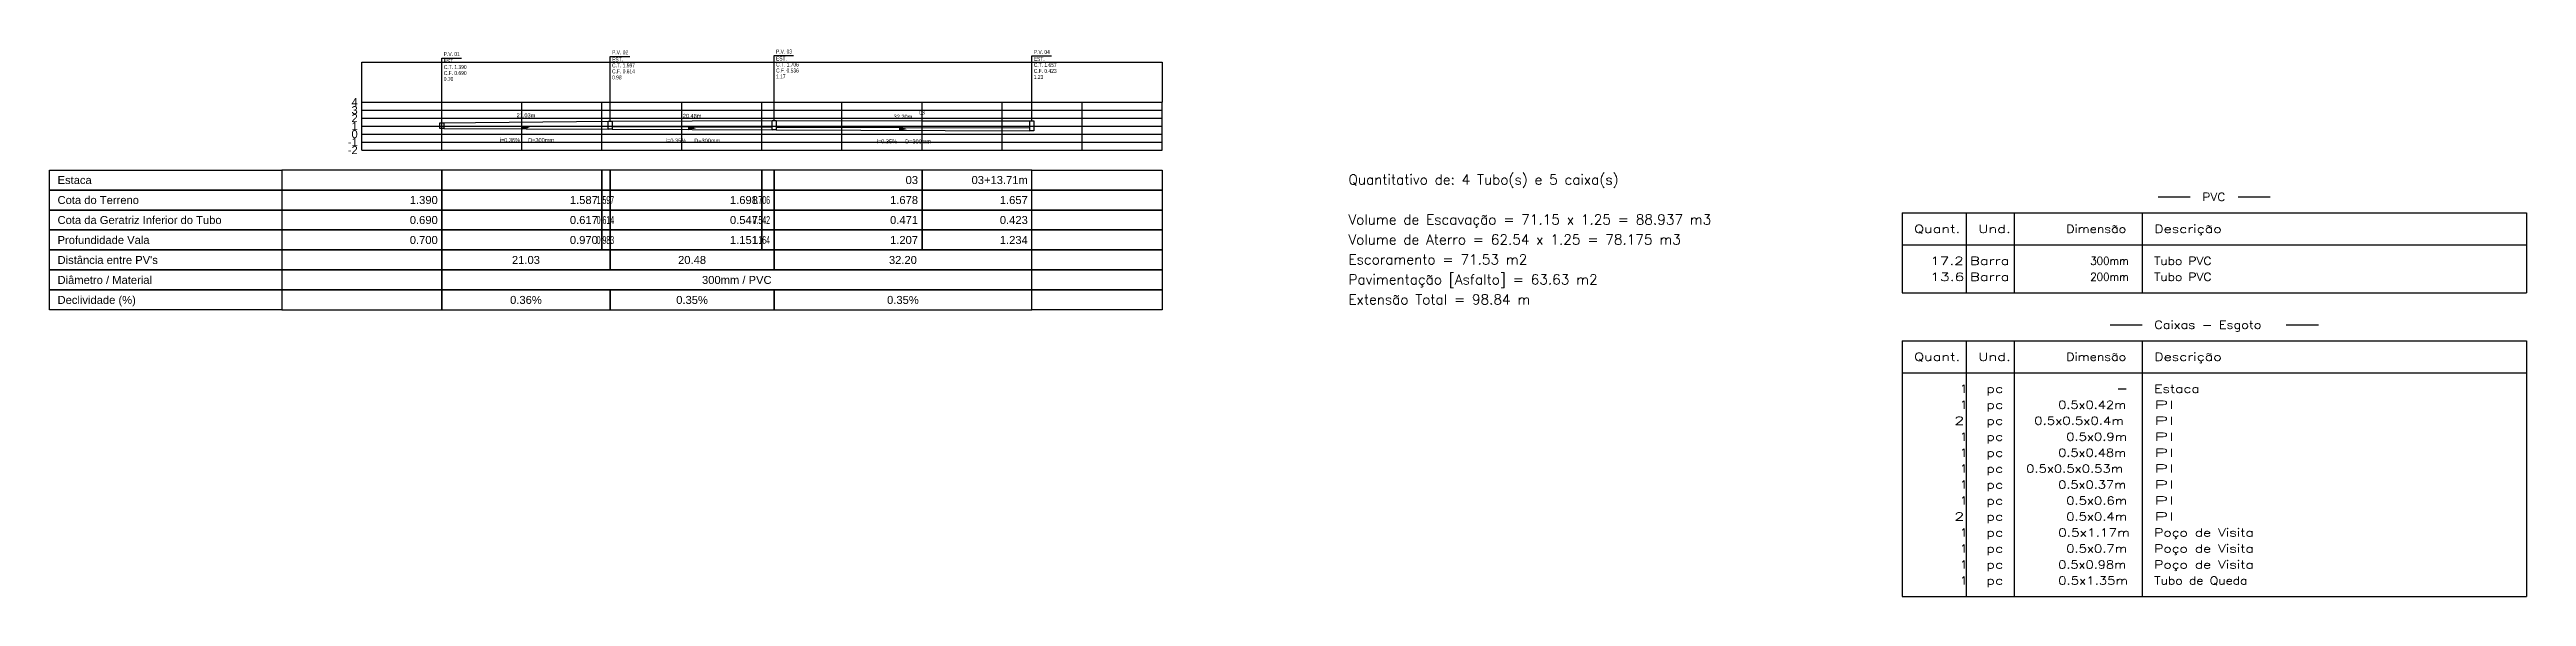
# Model space of a CAD drawing. Extents: x -160 to 364724, y -100 to 7353297.
# Drawn here: x 359937.2 to 360246.6, y 7345834.8 to 7345903.3 of the extents above; entities that cross this region are included whole.
import ezdxf
from ezdxf.enums import TextEntityAlignment as Align

# ---------------------------------------------------------------- set-up
doc = ezdxf.new("R2010")
doc.units = 0
doc.header["$LTSCALE"] = 5
for name, color, linetype in [('LISTAGEM_LINHA', 7, 'Continuous'), ('LISTAGEM_TEXTO', 7, 'Continuous'), ('PS_IND_COMPRIMENTO', 7, 'Continuous'), ('PS_IND_DIAMETRO', 7, 'Continuous'), ('PS_IND_FLUXO', 3, 'Continuous'), ('PS_IND_INCLINACAO', 7, 'Continuous'), ('PS_PERFIL_CAIXAS', 7, 'Continuous'), ('PS_PERFIL_COTA_LIN', 7, 'Continuous'), ('PS_PERFIL_COTA_TXT', 5, 'Continuous'), ('PS_PERFIL_GRADE', 8, 'Continuous'), ('PS_PERFIL_TERRENO', 3, 'Continuous'), ('PS_PERFIL_TUBO', 7, 'Continuous'), ('PS_PONTOS_IDENTIFICACAO_LIN', 7, 'Continuous'), ('PS_PONTOS_IDENTIFICACAO_TXT', 7, 'Continuous')]:
    doc.layers.add(name, color=color, linetype=linetype)
doc.styles.add('ROMANS', font='ROMANS.shx', dxfattribs={"height": 2})
doc.styles.get("Standard").update_dxf_attribs({"font": 'arial.ttf'})

msp = doc.modelspace()

# ---------------------------------------------------------------- texts
at = {"layer": 'LISTAGEM_TEXTO', "color": 7, "style": 'ROMANS'}
for s, p in [('Quantitativo de: 4 Tubo(s) e 5 caixa(s)', (360099.463, 7345886.372)), ('Volume de Escavação = 71.15 x 1.25 = 88.937 m3', (360099.463, 7345881.372)), ('Volume de Aterro = 62.54 x 1.25 = 78.175 m3', (360099.463, 7345878.872)), ('Escoramento = 71.53 m2', (360099.463, 7345876.372)), ('Pavimentação [Asfalto] = 63.63 m2', (360099.463, 7345873.872)), ('Extensão Total = 98.84 m', (360099.463, 7345871.372))]:
    msp.add_text(s, height=1.25, dxfattribs=at).set_placement(p)
at = {"layer": 'LISTAGEM_TEXTO', "style": 'ROMANS'}
for s, width, p in [('PVC', 1.125, (360206.126, 7345884.324)), ('Quant.', 1.326316, (360170.126, 7345880.324)), ('Und.', 1.354839, (360178.126, 7345880.324)), ('Dimensão', 1.158621, (360189.126, 7345880.324)), ('Descrição', 1.303448, (360200.126, 7345880.324)), ('17.2', 1.4, (360172.126, 7345876.324)), ('Barra', 1.346154, (360177.126, 7345876.324)), ('300mm', 0.9375, (360192.126, 7345876.324)), ('Tubo PVC', 1.12, (360200.126, 7345876.324)), ('13.6', 1.423729, (360172.126, 7345874.324)), ('Barra', 1.346154, (360177.126, 7345874.324)), ('200mm', 0.9375, (360192.126, 7345874.324)), ('Tubo PVC', 1.12, (360200.126, 7345874.324)), ('Caixas - Esgoto', 1.184211, (360200.126, 7345868.324)), ('Quant.', 1.326316, (360170.126, 7345864.324)), ('Und.', 1.354839, (360178.126, 7345864.324)), ('Dimensão', 1.158621, (360189.126, 7345864.324)), ('Descrição', 1.303448, (360200.126, 7345864.324)), ('pc', 1.354839, (360179.126, 7345860.324)), ('Estaca', 1.272727, (360200.126, 7345860.324)), ('2', 1.5, (360175.126, 7345856.324)), ('pc', 1.354839, (360179.126, 7345858.324)), ('pc', 1.354839, (360179.126, 7345856.324)), ('0.5x0.5x0.4m', 1.223301, (360185.126, 7345856.324)), ('0.5x0.42m', 1.188679, (360188.126, 7345858.324)), ('PI', 2, (360200.126, 7345858.324)), ('PI', 2, (360200.126, 7345856.324)), ('pc', 1.354839, (360179.126, 7345854.324)), ('0.5x0.9m', 1.208633, (360189.126, 7345854.324)), ('PI', 2, (360200.126, 7345854.324)), ('pc', 1.354839, (360179.126, 7345852.324)), ('pc', 1.354839, (360179.126, 7345850.324)), ('0.5x0.5x0.53m', 1.207965, (360184.126, 7345850.324)), ('0.5x0.48m', 1.188679, (360188.126, 7345852.324)), ('PI', 2, (360200.126, 7345852.324)), ('PI', 2, (360200.126, 7345850.324)), ('pc', 1.354839, (360179.126, 7345848.324)), ('0.5x0.37m', 1.188679, (360188.126, 7345848.324)), ('PI', 2, (360200.126, 7345848.324)), ('2', 1.5, (360175.126, 7345844.324)), ('pc', 1.354839, (360179.126, 7345846.324)), ('pc', 1.354839, (360179.126, 7345844.324)), ('0.5x0.6m', 1.208633, (360189.126, 7345846.324)), ('0.5x0.4m', 1.208633, (360189.126, 7345844.324)), ('PI', 2, (360200.126, 7345846.324)), ('PI', 2, (360200.126, 7345844.324)), ('pc', 1.354839, (360179.126, 7345842.324)), ('0.5x1.17m', 1.251656, (360188.126, 7345842.324)), ('Poço de Visita', 1.272727, (360200.126, 7345842.324)), ('pc', 1.354839, (360179.126, 7345840.324)), ('pc', 1.354839, (360179.126, 7345838.324)), ('0.5x0.98m', 1.188679, (360188.126, 7345838.324)), ('0.5x0.7m', 1.208633, (360189.126, 7345840.324)), ('Poço de Visita', 1.272727, (360200.126, 7345840.324)), ('Poço de Visita', 1.272727, (360200.126, 7345838.324)), ('pc', 1.354839, (360179.126, 7345836.324)), ('0.5x1.35m', 1.219355, (360188.126, 7345836.324)), ('Tubo de Queda', 1.1375, (360200.126, 7345836.324))]:
    msp.add_text(s, height=1, dxfattribs=dict(at, width=width)).set_placement(p)
for p in [(360175.888, 7345860.324), (360175.888, 7345858.324), (360175.888, 7345854.324), (360175.888, 7345852.324), (360175.888, 7345850.324), (360175.888, 7345848.324), (360175.888, 7345846.324), (360175.888, 7345842.324), (360175.888, 7345840.324), (360175.888, 7345838.324), (360175.888, 7345836.324)]:
    msp.add_text('1', height=1, dxfattribs=at).set_placement(p)
at = {"layer": 'PS_IND_COMPRIMENTO', "width": 0.8}
for s, rotation, p in [('21.03m', 359.78791, (359996.708, 7345895.037)), ('20.48m', 359.79351, (360017.462, 7345894.963)), ('32.20m', 359.79633, (360043.804, 7345894.864))]:
    msp.add_text(s, height=0.5, rotation=rotation, dxfattribs=at).set_placement(p, align=Align.MIDDLE_CENTER)
at = {"layer": 'PS_IND_DIAMETRO', "width": 0.8}
for rotation, p in [(359.78791, (359998.596, 7345891.93)), (359.79351, (360019.351, 7345891.856)), (359.79633, (360045.693, 7345891.757))]:
    msp.add_text('D=300mm', height=0.5, rotation=rotation, dxfattribs=at).set_placement(p, align=Align.MIDDLE_CENTER)
at = {"layer": 'PS_IND_INCLINACAO', "width": 0.8}
for s, rotation, p in [('i=0.36%', 359.78791, (359994.696, 7345891.944)), ('i=0.35%', 359.79351, (360015.451, 7345891.87)), ('i=0.35%', 359.79633, (360041.793, 7345891.771))]:
    msp.add_text(s, height=0.5, rotation=rotation, dxfattribs=at).set_placement(p, align=Align.MIDDLE_CENTER)
at = {"layer": 'PS_PERFIL_COTA_TXT'}
for s, p in [('Cota do Terreno', (359938.187, 7345884.435)), ('Estaca', (359938.187, 7345886.935)), ('Cota da Geratriz Inferior do Tubo', (359938.187, 7345881.935)), ('Profundidade Vala', (359938.187, 7345879.435)), ("Distância entre PV's", (359938.187, 7345876.935)), ('Diâmetro / Material', (359938.187, 7345874.435)), ('Declividade (%)', (359938.187, 7345871.935))]:
    msp.add_text(s, height=1, dxfattribs=at).set_placement(p, align=Align.MIDDLE_LEFT)
for s, p in [('1.390', (359985.687, 7345884.435)), ('1.587', (360005.687, 7345884.435)), ('1.698', (360025.687, 7345884.435)), ('1.678', (360045.687, 7345884.435)), ('03', (360045.687, 7345886.935)), ('03+13.71m', (360059.4, 7345886.935)), ('1.657', (360059.4, 7345884.435)), ('0.690', (359985.687, 7345881.935)), ('0.617', (360005.687, 7345881.935)), ('0.547', (360025.687, 7345881.935)), ('0.471', (360045.687, 7345881.935)), ('0.423', (360059.4, 7345881.935)), ('0.700', (359985.687, 7345879.435)), ('0.970', (360005.687, 7345879.435)), ('1.151', (360025.687, 7345879.435)), ('1.207', (360045.687, 7345879.435)), ('1.234', (360059.4, 7345879.435))]:
    msp.add_text(s, height=1, dxfattribs=at).set_placement(p, align=Align.MIDDLE_RIGHT)
at = {"layer": 'PS_PERFIL_COTA_TXT', "width": 0.5}
for s, p in [('1.597', (360007.718, 7345884.435)), ('1.706', (360027.196, 7345884.435)), ('0.614', (360007.718, 7345881.935)), ('0.542', (360027.196, 7345881.935)), ('0.983', (360007.718, 7345879.435)), ('1.164', (360027.196, 7345879.435))]:
    msp.add_text(s, height=1, dxfattribs=at).set_placement(p, align=Align.MIDDLE_RIGHT)
at = {"layer": 'PS_PERFIL_COTA_TXT'}
for s, p in [('21.03', (359996.702, 7345876.935)), ('20.48', (360017.457, 7345876.935)), ('32.20', (360043.798, 7345876.935)), ('0.36%', (359996.702, 7345871.935)), ('0.35%', (360017.457, 7345871.935)), ('300mm / PVC', (360023.043, 7345874.435)), ('0.35%', (360043.798, 7345871.935))]:
    msp.add_text(s, height=1, dxfattribs=at).set_placement(p, align=Align.MIDDLE_CENTER)
at = {"layer": 'PS_PONTOS_IDENTIFICACAO_TXT', "width": 0.7}
for s, p in [('C.T. 1.390', (359986.437, 7345900.825)), ('C.F. 0.690', (359986.437, 7345900.075)), ('P.V. 01', (359986.437, 7345902.45)), ('EST. ', (359986.437, 7345901.575)), ('C.T. 1.597', (360007.468, 7345901.032)), ('C.F. 0.614', (360007.468, 7345900.282)), ('P.V. 02', (360007.468, 7345902.657)), ('EST. ', (360007.468, 7345901.782)), ('C.T. 1.706', (360027.946, 7345901.141)), ('C.F. 0.536', (360027.946, 7345900.391)), ('P.V. 03', (360027.946, 7345902.766)), ('EST. ', (360027.946, 7345901.891)), ('C.T. 1.657', (360060.15, 7345901.091)), ('C.F. 0.423', (360060.15, 7345900.341)), ('P.V. 04', (360060.15, 7345902.716)), ('EST. ', (360060.15, 7345901.841)), ('0.70', (359986.437, 7345899.325)), ('0.98', (360007.468, 7345899.532)), ('1.17', (360027.946, 7345899.641)), ('1.23', (360060.15, 7345899.591))]:
    msp.add_text(s, height=0.5, dxfattribs=at).set_placement(p)
msp.add_text('03', height=0.5, dxfattribs=at).set_placement((360046.187, 7345895.112), align=Align.CENTER)

# ---------------------------------------------------------------- blocks, each defined once
blk = doc.blocks.new('*U763')
at = {"layer": 'PS_PERFIL_GRADE', "linetype": 'Continuous'}
for p, q in [((0, 0), (0, 6)), ((0, 6), (100, 6)), ((0, 5), (100, 5)), ((0, 4), (100, 4)), ((10, 0), (10, 6)), ((20, 0), (20, 6)), ((30, 0), (30, 6)), ((40, 0), (40, 6)), ((50, 0), (50, 6)), ((60, 0), (60, 6)), ((70, 0), (70, 6)), ((80, 0), (80, 6)), ((90, 0), (90, 6)), ((100, 0), (100, 6)), ((0, 3), (100, 3)), ((0, 2), (100, 2)), ((0, 1), (100, 1)), ((0, 0), (100, 0))]:
    blk.add_line(p, q, dxfattribs=at)
blk.add_lwpolyline([(0, 6), (0, 11), (100, 11), (100, 6)], dxfattribs=at)
at = {"layer": 'PS_PERFIL_GRADE'}
for s, p in [('4', (-0.5, 6)), ('3', (-0.5, 5)), ('2', (-0.5, 4)), ('1', (-0.5, 3)), ('-1', (-0.5, 1)), ('-2', (-0.5, 0)), ('0', (-0.5, 2))]:
    blk.add_text(s, height=1, dxfattribs=at).set_placement(p, align=Align.MIDDLE_RIGHT)

# ---------------------------------------------------------------- linework, layer by layer
at = {"layer": 'LISTAGEM_LINHA'}
for p, q in [((360200.626, 7345884.824), (360204.626, 7345884.824)), ((360210.626, 7345884.824), (360214.626, 7345884.824)), ((360168.626, 7345882.824), (360246.626, 7345882.824)), ((360168.626, 7345882.824), (360168.626, 7345872.824)), ((360176.626, 7345882.824), (360176.626, 7345872.824)), ((360182.626, 7345882.824), (360182.626, 7345872.824)), ((360198.626, 7345882.824), (360198.626, 7345872.824)), ((360246.626, 7345882.824), (360246.626, 7345872.824)), ((360168.626, 7345878.824), (360246.626, 7345878.824)), ((360168.626, 7345872.824), (360246.626, 7345872.824)), ((360168.626, 7345866.824), (360246.626, 7345866.824)), ((360168.626, 7345866.824), (360168.626, 7345834.824)), ((360176.626, 7345866.824), (360176.626, 7345834.824)), ((360182.626, 7345866.824), (360182.626, 7345834.824)), ((360194.626, 7345868.824), (360198.626, 7345868.824)), ((360198.626, 7345866.824), (360198.626, 7345834.824)), ((360216.626, 7345868.824), (360220.626, 7345868.824)), ((360246.626, 7345866.824), (360246.626, 7345834.824)), ((360168.626, 7345862.824), (360246.626, 7345862.824)), ((360195.626, 7345860.824), (360196.626, 7345860.824)), ((360168.626, 7345834.824), (360246.626, 7345834.824))]:
    msp.add_line(p, q, dxfattribs=at)
at = {"layer": 'PS_IND_FLUXO'}
for points in [[(359996.202, 7345893.488, 0.5, 0, 0), (359997.202, 7345893.485, 0, 0, 0)], [(360016.957, 7345893.414, 0.5, 0, 0), (360017.957, 7345893.411, 0, 0, 0)], [(360043.298, 7345893.316, 0.5, 0, 0), (360044.298, 7345893.312, 0, 0, 0)]]:
    msp.add_lwpolyline(points, format="xyseb", dxfattribs=at)
at = {"layer": 'PS_PERFIL_CAIXAS', "linetype": 'Continuous'}
for points in [[(359985.937, 7345894.075), (359986.437, 7345894.075), (359986.437, 7345893.375), (359985.937, 7345893.375)], [(360006.968, 7345894.282), (360007.468, 7345894.282), (360007.468, 7345893.299), (360006.968, 7345893.299)], [(360027.446, 7345894.391), (360027.946, 7345894.391), (360027.946, 7345893.221), (360027.446, 7345893.221)], [(360059.65, 7345894.341), (360060.15, 7345894.341), (360060.15, 7345893.108), (360059.65, 7345893.108)]]:
    msp.add_lwpolyline(points, close=True, dxfattribs=at)
at = {"layer": 'PS_PERFIL_COTA_LIN', "linetype": 'Continuous'}
for points in [[(359966.187, 7345888.185), (359966.187, 7345885.685), (359937.187, 7345885.685), (359937.187, 7345888.185)], [(359966.187, 7345888.185), (359966.187, 7345885.685), (359986.187, 7345885.685), (359986.187, 7345888.185)], [(359986.187, 7345888.185), (359986.187, 7345885.685), (360006.187, 7345885.685), (360006.187, 7345888.185)], [(360006.187, 7345888.185), (360006.187, 7345885.685), (360007.218, 7345885.685), (360007.218, 7345888.185)], [(360007.218, 7345888.185), (360007.218, 7345885.685), (360026.187, 7345885.685), (360026.187, 7345888.185)], [(360026.187, 7345888.185), (360026.187, 7345885.685), (360027.696, 7345885.685), (360027.696, 7345888.185)], [(360027.696, 7345888.185), (360027.696, 7345885.685), (360046.187, 7345885.685), (360046.187, 7345888.185)], [(360046.187, 7345888.185), (360046.187, 7345885.685), (360059.9, 7345885.685), (360059.9, 7345888.185)], [(360076.187, 7345888.185), (360076.187, 7345885.685), (360059.9, 7345885.685), (360059.9, 7345888.185)], [(359966.187, 7345885.685), (359966.187, 7345883.185), (359937.187, 7345883.185), (359937.187, 7345885.685)], [(359966.187, 7345885.685), (359966.187, 7345883.185), (359986.187, 7345883.185), (359986.187, 7345885.685)], [(359986.187, 7345885.685), (359986.187, 7345883.185), (360006.187, 7345883.185), (360006.187, 7345885.685)], [(360006.187, 7345885.685), (360006.187, 7345883.185), (360007.218, 7345883.185), (360007.218, 7345885.685)], [(360007.218, 7345885.685), (360007.218, 7345883.185), (360026.187, 7345883.185), (360026.187, 7345885.685)], [(360026.187, 7345885.685), (360026.187, 7345883.185), (360027.696, 7345883.185), (360027.696, 7345885.685)], [(360027.696, 7345885.685), (360027.696, 7345883.185), (360046.187, 7345883.185), (360046.187, 7345885.685)], [(360046.187, 7345885.685), (360046.187, 7345883.185), (360059.9, 7345883.185), (360059.9, 7345885.685)], [(360076.187, 7345885.685), (360076.187, 7345883.185), (360059.9, 7345883.185), (360059.9, 7345885.685)], [(359966.187, 7345883.185), (359966.187, 7345880.685), (359937.187, 7345880.685), (359937.187, 7345883.185)], [(359966.187, 7345883.185), (359966.187, 7345880.685), (359986.187, 7345880.685), (359986.187, 7345883.185)], [(359986.187, 7345883.185), (359986.187, 7345880.685), (360006.187, 7345880.685), (360006.187, 7345883.185)], [(360006.187, 7345883.185), (360006.187, 7345880.685), (360007.218, 7345880.685), (360007.218, 7345883.185)], [(360007.218, 7345883.185), (360007.218, 7345880.685), (360026.187, 7345880.685), (360026.187, 7345883.185)], [(360026.187, 7345883.185), (360026.187, 7345880.685), (360027.696, 7345880.685), (360027.696, 7345883.185)], [(360027.696, 7345883.185), (360027.696, 7345880.685), (360046.187, 7345880.685), (360046.187, 7345883.185)], [(360046.187, 7345883.185), (360046.187, 7345880.685), (360059.9, 7345880.685), (360059.9, 7345883.185)], [(360076.187, 7345883.185), (360076.187, 7345880.685), (360059.9, 7345880.685), (360059.9, 7345883.185)], [(359966.187, 7345880.685), (359966.187, 7345878.185), (359937.187, 7345878.185), (359937.187, 7345880.685)], [(359966.187, 7345880.685), (359966.187, 7345878.185), (359986.187, 7345878.185), (359986.187, 7345880.685)], [(359986.187, 7345880.685), (359986.187, 7345878.185), (360006.187, 7345878.185), (360006.187, 7345880.685)], [(360006.187, 7345880.685), (360006.187, 7345878.185), (360007.218, 7345878.185), (360007.218, 7345880.685)], [(360007.218, 7345880.685), (360007.218, 7345878.185), (360026.187, 7345878.185), (360026.187, 7345880.685)], [(360026.187, 7345880.685), (360026.187, 7345878.185), (360027.696, 7345878.185), (360027.696, 7345880.685)], [(360027.696, 7345880.685), (360027.696, 7345878.185), (360046.187, 7345878.185), (360046.187, 7345880.685)], [(360046.187, 7345880.685), (360046.187, 7345878.185), (360059.9, 7345878.185), (360059.9, 7345880.685)], [(360076.187, 7345880.685), (360076.187, 7345878.185), (360059.9, 7345878.185), (360059.9, 7345880.685)], [(359966.187, 7345878.185), (359966.187, 7345875.685), (359937.187, 7345875.685), (359937.187, 7345878.185)], [(359966.187, 7345875.685), (359966.187, 7345873.185), (359937.187, 7345873.185), (359937.187, 7345875.685)], [(359966.187, 7345878.185), (359966.187, 7345875.685), (359986.187, 7345875.685), (359986.187, 7345878.185)], [(359966.187, 7345875.685), (359966.187, 7345873.185), (359986.187, 7345873.185), (359986.187, 7345875.685)], [(359986.187, 7345878.185), (359986.187, 7345875.685), (360007.218, 7345875.685), (360007.218, 7345878.185)], [(359986.187, 7345875.685), (359986.187, 7345873.185), (360059.9, 7345873.185), (360059.9, 7345875.685)], [(360007.218, 7345878.185), (360007.218, 7345875.685), (360027.696, 7345875.685), (360027.696, 7345878.185)], [(360027.696, 7345878.185), (360027.696, 7345875.685), (360059.9, 7345875.685), (360059.9, 7345878.185)], [(360076.187, 7345878.185), (360076.187, 7345875.685), (360059.9, 7345875.685), (360059.9, 7345878.185)], [(360076.187, 7345875.685), (360076.187, 7345873.185), (360059.9, 7345873.185), (360059.9, 7345875.685)], [(359966.187, 7345873.185), (359966.187, 7345870.685), (359937.187, 7345870.685), (359937.187, 7345873.185)], [(359966.187, 7345873.185), (359966.187, 7345870.685), (359986.187, 7345870.685), (359986.187, 7345873.185)], [(359986.187, 7345873.185), (359986.187, 7345870.685), (360007.218, 7345870.685), (360007.218, 7345873.185)], [(360007.218, 7345873.185), (360007.218, 7345870.685), (360027.696, 7345870.685), (360027.696, 7345873.185)], [(360027.696, 7345873.185), (360027.696, 7345870.685), (360059.9, 7345870.685), (360059.9, 7345873.185)], [(360076.187, 7345873.185), (360076.187, 7345870.685), (360059.9, 7345870.685), (360059.9, 7345873.185)]]:
    msp.add_lwpolyline(points, close=True, dxfattribs=at)
for points in [[(359966.187, 7345875.685), (359986.187, 7345875.685)], [(359986.187, 7345878.185), (360006.187, 7345878.185)], [(359986.187, 7345875.685), (360006.187, 7345875.685)], [(359986.187, 7345875.685), (360006.187, 7345875.685)], [(360006.187, 7345878.185), (360007.218, 7345878.185)], [(360006.187, 7345875.685), (360007.218, 7345875.685)], [(360006.187, 7345875.685), (360007.218, 7345875.685)], [(360007.218, 7345875.685), (360026.187, 7345875.685)], [(360026.187, 7345878.185), (360027.696, 7345878.185)], [(360026.187, 7345875.685), (360027.696, 7345875.685)], [(360026.187, 7345875.685), (360027.696, 7345875.685)], [(360046.187, 7345878.185), (360059.9, 7345878.185)], [(360046.187, 7345875.685), (360059.9, 7345875.685)], [(360046.187, 7345875.685), (360059.9, 7345875.685)], [(359966.187, 7345873.185), (359986.187, 7345873.185)], [(359986.187, 7345873.185), (360006.187, 7345873.185)], [(359986.187, 7345873.185), (360006.187, 7345873.185)], [(360006.187, 7345873.185), (360007.218, 7345873.185)], [(360006.187, 7345873.185), (360007.218, 7345873.185)], [(360007.218, 7345873.185), (360026.187, 7345873.185)], [(360026.187, 7345873.185), (360027.696, 7345873.185)], [(360026.187, 7345873.185), (360027.696, 7345873.185)], [(360046.187, 7345873.185), (360059.9, 7345873.185)], [(360046.187, 7345873.185), (360059.9, 7345873.185)], [(359986.187, 7345870.685), (360006.187, 7345870.685)], [(360006.187, 7345870.685), (360007.218, 7345870.685)], [(360026.187, 7345870.685), (360027.696, 7345870.685)], [(360046.187, 7345870.685), (360059.9, 7345870.685)]]:
    msp.add_lwpolyline(points, dxfattribs=at)
at = {"layer": 'PS_PERFIL_TERRENO', "linetype": 'Continuous'}
msp.add_lwpolyline([(359986.187, 7345894.075), (360007.218, 7345894.282), (360027.696, 7345894.391), (360046.187, 7345894.362), (360046.187, 7345894.362), (360059.9, 7345894.341), (360059.9, 7345894.341), (360059.9, 7345894.341)], dxfattribs=at)
at = {"layer": 'PS_PERFIL_TUBO', "linetype": 'Continuous'}
for points in [[(359986.437, 7345893.375), (360006.968, 7345893.299), (360006.968, 7345893.599), (359986.437, 7345893.675)], [(360007.468, 7345893.299), (360027.446, 7345893.227), (360027.446, 7345893.527), (360007.468, 7345893.599)], [(360027.946, 7345893.221), (360059.65, 7345893.108), (360059.65, 7345893.408), (360027.946, 7345893.521)]]:
    msp.add_lwpolyline(points, close=True, dxfattribs=at)
at = {"layer": 'PS_PONTOS_IDENTIFICACAO_LIN', "linetype": 'Continuous'}
for points in [[(359986.187, 7345894.075), (359986.187, 7345902.2), (359988.637, 7345902.2)], [(360007.218, 7345894.282), (360007.218, 7345902.407), (360009.668, 7345902.407)], [(360027.696, 7345894.391), (360027.696, 7345902.516), (360030.146, 7345902.516)], [(360059.9, 7345894.341), (360059.9, 7345902.466), (360062.35, 7345902.466)]]:
    msp.add_lwpolyline(points, dxfattribs=at)

# ---------------------------------------------------------------- block references
at = {"layer": 'PS_PERFIL_GRADE'}
msp.add_blockref('*U763', (359976.187, 7345890.685), dxfattribs=at)

msp.set_redraw_order([(e.dxf.handle, doc.entitydb.next_handle()) for e in msp.query("TEXT MTEXT ATTDEF DIMENSION ARC_DIMENSION")])  # texts and dimensions are drawn at this point

doc.saveas('drawing.dxf')
